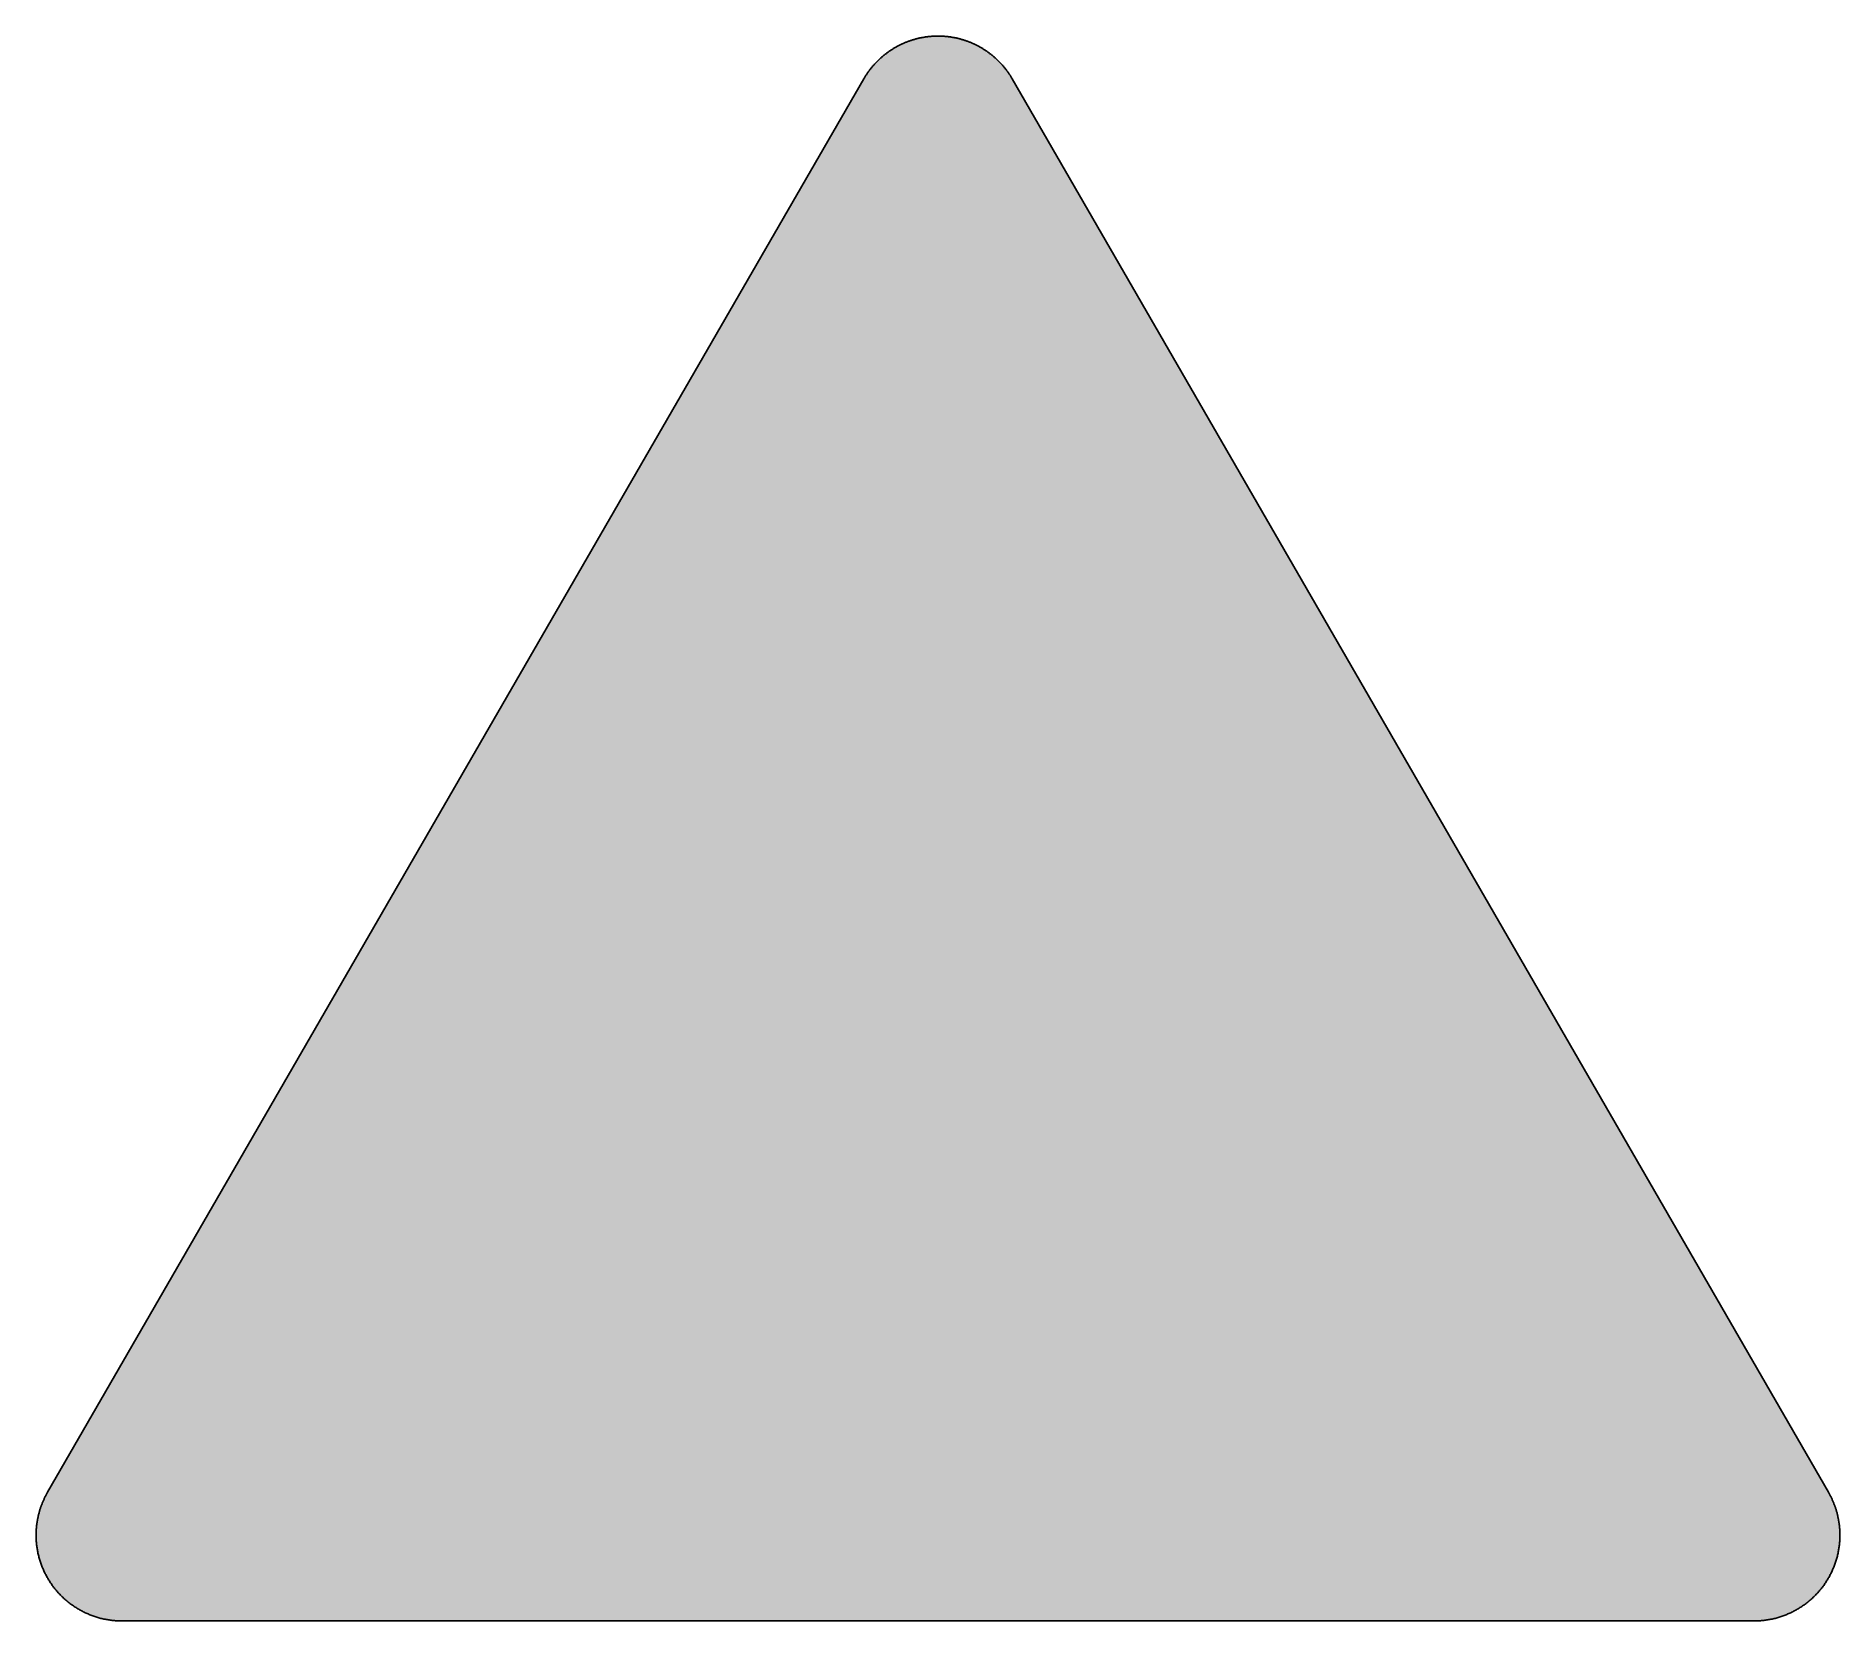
# Model space of a CAD drawing. Header units: millimetres. Extents: x 0 to 297, y 0 to 261.
import ezdxf

# ---------------------------------------------------------------- set-up
doc = ezdxf.new("R2010")
doc.units = ezdxf.units.MM

msp = doc.modelspace()

# ---------------------------------------------------------------- hatches: boundary and pattern name
msp.add_hatch(color=254).paths.add_polyline_path([(14.1633, 0.0526), (13.9878, 0.0533), (13.8125, 0.0559), (13.6373, 0.061), (13.462, 0.0686), (13.2893, 0.0787), (13.114, 0.0914), (12.9413, 0.1041), (12.7686, 0.1194), (12.5959, 0.1397), (12.4231, 0.16), (12.2504, 0.1803), (12.0777, 0.2057), (11.9075, 0.2337), (11.7373, 0.2616), (11.5672, 0.2921), (11.397, 0.3251), (11.2268, 0.3607), (11.0592, 0.3962), (10.8915, 0.4369), (10.7239, 0.4775), (10.5562, 0.5207), (10.3886, 0.5664), (10.2235, 0.6121), (10.0584, 0.6604), (9.8933, 0.7137), (9.7307, 0.7645), (9.5682, 0.8204), (9.4056, 0.8788), (9.2431, 0.9373), (9.083, 0.9982), (8.923, 1.0617), (8.763, 1.1252), (8.6055, 1.1938), (8.4455, 1.2624), (8.2906, 1.331), (8.1331, 1.4046), (7.9781, 1.4783), (7.8232, 1.5545), (7.6708, 1.6332), (7.5184, 1.7145), (7.366, 1.7958), (7.2161, 1.8796), (7.0663, 1.966), (6.919, 2.0549), (6.7716, 2.1438), (6.6243, 2.2352), (6.4795, 2.3266), (6.3348, 2.4232), (6.19, 2.5197), (6.0477, 2.6187), (5.908, 2.7178), (5.7683, 2.8219), (5.6286, 2.9261), (5.4915, 3.0302), (5.3543, 3.1394), (5.2197, 3.2487), (5.0851, 3.3579), (4.953, 3.4722), (4.8209, 3.5865), (4.6914, 3.7033), (4.5644, 3.8202), (4.4348, 3.9395), (4.3104, 4.0615), (4.1859, 4.1859), (4.0615, 4.3104), (3.9395, 4.4374), (3.8202, 4.5644), (3.7033, 4.6914), (3.5865, 4.8235), (3.4722, 4.953), (3.3579, 5.0876), (3.2487, 5.2197), (3.1369, 5.3543), (3.0302, 5.4915), (2.9235, 5.6286), (2.8194, 5.7683), (2.7178, 5.908), (2.6187, 6.0503), (2.5197, 6.19), (2.4232, 6.3348), (2.3266, 6.4795), (2.2352, 6.6243), (2.1438, 6.7716), (2.0523, 6.919), (1.966, 7.0663), (1.8796, 7.2161), (1.7958, 7.366), (1.7145, 7.5184), (1.6332, 7.6708), (1.5545, 7.8232), (1.4783, 7.9781), (1.4046, 8.1331), (1.331, 8.2906), (1.2598, 8.4455), (1.1913, 8.6055), (1.1252, 8.763), (1.0592, 8.923), (0.9982, 9.083), (0.9373, 9.2431), (0.8763, 9.4056), (0.8204, 9.5682), (0.7645, 9.7307), (0.7112, 9.8933), (0.6604, 10.0584), (0.6121, 10.2235), (0.5639, 10.3911), (0.5207, 10.5562), (0.4775, 10.7239), (0.4343, 10.8915), (0.3962, 11.0592), (0.3607, 11.2268), (0.3251, 11.397), (0.2921, 11.5672), (0.2616, 11.7373), (0.2311, 11.9075), (0.2057, 12.0802), (0.1803, 12.2504), (0.1575, 12.4231), (0.1372, 12.5959), (0.1194, 12.7686), (0.1041, 12.9413), (0.0889, 13.114), (0.0787, 13.2893), (0.0686, 13.462), (0.061, 13.6373), (0.0559, 13.8125), (0.0508, 13.9878), (0.0508, 14.163), (0.0508, 14.2773), (0.0533, 14.3942), (0.0559, 14.511), (0.0584, 14.6253), (0.0635, 14.7422), (0.0686, 14.859), (0.0737, 14.9733), (0.0813, 15.0901), (0.0889, 15.2044), (0.0991, 15.3187), (0.1092, 15.4356), (0.1194, 15.5499), (0.1321, 15.6642), (0.1448, 15.7785), (0.1575, 15.8953), (0.1727, 16.0096), (0.188, 16.1239), (0.2032, 16.2382), (0.221, 16.35), (0.2413, 16.4643), (0.2591, 16.5786), (0.2794, 16.6929), (0.2997, 16.8046), (0.3226, 16.9189), (0.3454, 17.0307), (0.3708, 17.145), (0.3937, 17.2568), (0.4191, 17.3685), (0.447, 17.4803), (0.475, 17.592), (0.5029, 17.7038), (0.5334, 17.8156), (0.5613, 17.9273), (0.5944, 18.0365), (0.6248, 18.1483), (0.6579, 18.2575), (0.6934, 18.3693), (0.7264, 18.4785), (0.762, 18.5877), (0.8001, 18.6969), (0.8382, 18.8062), (0.8763, 18.9128), (0.9144, 19.0221), (0.955, 19.1313), (0.9957, 19.238), (1.0389, 19.3446), (1.0795, 19.4539), (1.1252, 19.5605), (1.1684, 19.6647), (1.2141, 19.7714), (1.2598, 19.878), (1.3081, 19.9822), (1.3564, 20.0889), (1.4046, 20.193), (1.4554, 20.2971), (1.5062, 20.4013), (1.557, 20.5054), (1.6104, 20.607), (1.6637, 20.7112), (1.717, 20.8128), (1.7729, 20.9144), (1.8263, 21.016), (1.8847, 21.1176), (1.9406, 21.2192), (136.2523, 253.8501), (136.3091, 253.9492), (136.3675, 254.0483), (136.4285, 254.1473), (136.4894, 254.2464), (136.5504, 254.3454), (136.6139, 254.442), (136.6774, 254.5385), (136.7409, 254.635), (136.8044, 254.7315), (136.8704, 254.8255), (136.9365, 254.922), (137.0025, 255.016), (137.0711, 255.11), (137.1397, 255.2014), (137.2083, 255.2954), (137.2794, 255.3868), (137.3505, 255.4783), (137.4216, 255.5672), (137.4927, 255.6586), (137.5664, 255.7475), (137.6401, 255.8364), (137.7137, 255.9253), (137.7874, 256.0117), (137.8636, 256.098), (137.9398, 256.1844), (138.016, 256.2708), (138.0947, 256.3546), (138.1735, 256.4409), (138.2522, 256.5222), (138.3309, 256.606), (138.4122, 256.6899), (138.4935, 256.7711), (138.5748, 256.8524), (138.6586, 256.9312), (138.7399, 257.0124), (138.8237, 257.0912), (138.9075, 257.1699), (138.9939, 257.2461), (139.0802, 257.3249), (139.1641, 257.4011), (139.253, 257.4747), (139.3393, 257.5509), (139.4282, 257.6246), (139.5171, 257.6982), (139.606, 257.7719), (139.6949, 257.843), (139.7864, 257.9141), (139.8778, 257.9853), (139.9692, 258.0564), (140.0607, 258.125), (140.1547, 258.1935), (140.2486, 258.2596), (140.3426, 258.3282), (140.4366, 258.3942), (140.5331, 258.4602), (140.6296, 258.5237), (140.7262, 258.5872), (140.8227, 258.6507), (140.9192, 258.7142), (141.0183, 258.7752), (141.1173, 258.8362), (141.2164, 258.8946), (141.3154, 258.9555), (141.4145, 259.014), (141.5161, 259.0698), (141.6177, 259.1283), (141.7193, 259.1841), (141.8209, 259.2375), (141.9225, 259.2934), (142.0266, 259.3467), (142.1308, 259.3975), (142.2324, 259.4508), (142.3365, 259.5016), (142.4407, 259.5499), (142.5473, 259.6007), (142.6515, 259.6464), (142.7556, 259.6947), (142.8623, 259.7404), (142.969, 259.7861), (143.0757, 259.8318), (143.1823, 259.875), (143.289, 259.9182), (143.3957, 259.9588), (143.5049, 259.9995), (143.6116, 260.0401), (143.7208, 260.0808), (143.83, 260.1189), (143.9393, 260.1544), (144.0485, 260.1925), (144.1577, 260.2281), (144.2669, 260.2636), (144.3761, 260.2967), (144.4879, 260.3297), (144.5971, 260.3627), (144.7089, 260.3932), (144.8206, 260.4237), (144.9299, 260.4516), (145.0416, 260.4821), (145.1534, 260.5075), (145.2651, 260.5354), (145.3794, 260.5608), (145.4912, 260.5862), (145.603, 260.6091), (145.7173, 260.6319), (145.829, 260.6548), (145.9433, 260.6751), (146.0551, 260.6954), (146.1694, 260.7158), (146.2837, 260.7335), (146.398, 260.7513), (146.5123, 260.7666), (146.6266, 260.7818), (146.7409, 260.797), (146.8552, 260.8123), (146.9695, 260.825), (147.0838, 260.8351), (147.2006, 260.8478), (147.3149, 260.858), (147.4292, 260.8656), (147.5461, 260.8732), (147.6604, 260.8809), (147.7772, 260.8859), (147.8915, 260.8936), (148.0083, 260.8961), (148.1226, 260.9012), (148.2395, 260.9037), (148.3563, 260.9037), (148.4706, 260.9037), (148.5875, 260.9037), (148.7043, 260.9037), (148.8186, 260.9012), (148.9354, 260.8961), (149.0523, 260.8936), (149.1666, 260.8859), (149.2834, 260.8809), (149.3977, 260.8732), (149.512, 260.8656), (149.6289, 260.858), (149.7432, 260.8478), (149.8575, 260.8351), (149.9743, 260.825), (150.0886, 260.8123), (150.2029, 260.797), (150.3172, 260.7818), (150.4315, 260.7666), (150.5458, 260.7513), (150.6601, 260.7335), (150.7744, 260.7158), (150.8862, 260.6954), (151.0005, 260.6751), (151.1148, 260.6548), (151.2265, 260.6319), (151.3408, 260.6091), (151.4526, 260.5862), (151.5643, 260.5608), (151.6761, 260.5354), (151.7879, 260.5075), (151.8996, 260.4821), (152.0114, 260.4516), (152.1231, 260.4237), (152.2349, 260.3932), (152.3467, 260.3627), (152.4559, 260.3297), (152.5676, 260.2967), (152.6769, 260.2636), (152.7861, 260.2281), (152.8953, 260.1925), (153.0045, 260.1544), (153.1137, 260.1189), (153.223, 260.0808), (153.3296, 260.0401), (153.4389, 259.9995), (153.5455, 259.9588), (153.6548, 259.9182), (153.7614, 259.875), (153.8681, 259.8318), (153.9748, 259.7861), (154.0789, 259.7404), (154.1856, 259.6947), (154.2923, 259.6464), (154.3964, 259.6007), (154.5006, 259.5499), (154.6047, 259.5016), (154.7089, 259.4508), (154.813, 259.3975), (154.9171, 259.3467), (155.0187, 259.2934), (155.1203, 259.2375), (155.2245, 259.1841), (155.3261, 259.1283), (155.4251, 259.0698), (155.5267, 259.014), (155.6283, 258.9555), (155.7274, 258.8946), (155.8265, 258.8362), (155.9255, 258.7752), (156.022, 258.7142), (156.1211, 258.6507), (156.2176, 258.5872), (156.3141, 258.5237), (156.4107, 258.4602), (156.5046, 258.3942), (156.6012, 258.3282), (156.6951, 258.2596), (156.7866, 258.1935), (156.8806, 258.125), (156.972, 258.0564), (157.066, 257.9853), (157.1574, 257.9141), (157.2463, 257.843), (157.3378, 257.7719), (157.4267, 257.6982), (157.5156, 257.6246), (157.6019, 257.5509), (157.6908, 257.4747), (157.7772, 257.4011), (157.8635, 257.3249), (157.9499, 257.2461), (158.0337, 257.1699), (158.1201, 257.0912), (158.2039, 257.0124), (158.2852, 256.9312), (158.369, 256.8524), (158.4503, 256.7711), (158.5316, 256.6899), (158.6103, 256.606), (158.6916, 256.5222), (158.7703, 256.4409), (158.8491, 256.3546), (158.9253, 256.2708), (159.004, 256.1844), (159.0802, 256.098), (159.1539, 256.0117), (159.2301, 255.9253), (159.3037, 255.8364), (159.3774, 255.7475), (159.451, 255.6586), (159.5222, 255.5672), (159.5933, 255.4783), (159.6644, 255.3868), (159.7355, 255.2954), (159.8041, 255.2014), (159.8727, 255.11), (159.9387, 255.016), (160.0073, 254.922), (160.0733, 254.8255), (160.1368, 254.7315), (160.2029, 254.635), (160.2664, 254.5385), (160.3299, 254.442), (160.3908, 254.3454), (160.4543, 254.2464), (160.5153, 254.1473), (160.5737, 254.0483), (160.6347, 253.9492), (160.6906, 253.8476), (295.0023, 21.2192), (295.0591, 21.1176), (295.115, 21.016), (295.1709, 20.9144), (295.2267, 20.8128), (295.2801, 20.7112), (295.3334, 20.607), (295.3868, 20.5054), (295.4376, 20.4013), (295.4884, 20.2971), (295.5392, 20.193), (295.5874, 20.0889), (295.6357, 19.9822), (295.6814, 19.878), (295.7297, 19.7714), (295.7754, 19.6647), (295.8186, 19.5605), (295.8617, 19.4539), (295.9049, 19.3446), (295.9481, 19.238), (295.9887, 19.1313), (296.0294, 19.0221), (296.0675, 18.9128), (296.1056, 18.8062), (296.1437, 18.6969), (296.1792, 18.5877), (296.2148, 18.4785), (296.2504, 18.3693), (296.2834, 18.2575), (296.3164, 18.1483), (296.3494, 18.0365), (296.3799, 17.9273), (296.4104, 17.8156), (296.4409, 17.7038), (296.4688, 17.592), (296.4967, 17.4803), (296.5221, 17.3685), (296.5475, 17.2568), (296.5729, 17.145), (296.5958, 17.0307), (296.6212, 16.9189), (296.6415, 16.8046), (296.6644, 16.6929), (296.6822, 16.5786), (296.7025, 16.4643), (296.7203, 16.35), (296.738, 16.2382), (296.7558, 16.1239), (296.7711, 16.0096), (296.7838, 15.8953), (296.799, 15.7785), (296.8117, 15.6642), (296.8244, 15.5499), (296.8346, 15.4356), (296.8447, 15.3187), (296.8523, 15.2044), (296.86, 15.0901), (296.8676, 14.9733), (296.8752, 14.859), (296.8803, 14.7422), (296.8828, 14.6253), (296.8879, 14.511), (296.8904, 14.3942), (296.8904, 14.2773), (296.8904, 14.163), (296.8904, 13.9878), (296.8879, 13.8125), (296.8828, 13.6373), (296.8752, 13.462), (296.865, 13.2893), (296.8523, 13.114), (296.8396, 12.9413), (296.8219, 12.7686), (296.8041, 12.5959), (296.7838, 12.4231), (296.7609, 12.2504), (296.738, 12.0802), (296.7101, 11.9075), (296.6822, 11.7373), (296.6517, 11.5672), (296.6187, 11.397), (296.5831, 11.2268), (296.545, 11.0592), (296.5069, 10.8915), (296.4663, 10.7239), (296.4231, 10.5562), (296.3774, 10.3911), (296.3316, 10.2235), (296.2808, 10.0584), (296.23, 9.8933), (296.1767, 9.7307), (296.1234, 9.5682), (296.0649, 9.4056), (296.0065, 9.2431), (295.9456, 9.083), (295.8821, 8.923), (295.8186, 8.763), (295.75, 8.6055), (295.6814, 8.4455), (295.6103, 8.2906), (295.5392, 8.1331), (295.463, 7.9781), (295.3868, 7.8232), (295.3106, 7.6708), (295.2293, 7.5184), (295.148, 7.366), (295.0642, 7.2161), (294.9778, 7.0663), (294.8889, 6.919), (294.8, 6.7716), (294.7086, 6.6243), (294.6146, 6.4795), (294.5206, 6.3348), (294.4241, 6.19), (294.325, 6.0503), (294.226, 5.908), (294.1218, 5.7683), (294.0177, 5.6286), (293.9136, 5.4915), (293.8043, 5.3543), (293.6951, 5.2197), (293.5859, 5.0876), (293.4716, 4.953), (293.3573, 4.8235), (293.2405, 4.6914), (293.1236, 4.5644), (293.0042, 4.4374), (292.8823, 4.3104), (292.7579, 4.1859), (292.6334, 4.0615), (292.5089, 3.9395), (292.3794, 3.8202), (292.2524, 3.7033), (292.1203, 3.5865), (291.9908, 3.4722), (291.8562, 3.3579), (291.7241, 3.2487), (291.5895, 3.1394), (291.4523, 3.0302), (291.3151, 2.9261), (291.1754, 2.8219), (291.0357, 2.7178), (290.8935, 2.6187), (290.7513, 2.5197), (290.609, 2.4232), (290.4642, 2.3266), (290.3195, 2.2352), (290.1721, 2.1438), (290.0248, 2.0549), (289.8775, 1.966), (289.7276, 1.8796), (289.5778, 1.7958), (289.4254, 1.7145), (289.273, 1.6332), (289.118, 1.5545), (288.9656, 1.4783), (288.8107, 1.4046), (288.6532, 1.331), (288.4957, 1.2624), (288.3383, 1.1938), (288.1808, 1.1252), (288.0208, 1.0617), (287.8607, 0.9982), (287.7007, 0.9373), (287.5382, 0.8788), (287.3756, 0.8204), (287.213, 0.7645), (287.0479, 0.7137), (286.8854, 0.6604), (286.7203, 0.6121), (286.5526, 0.5664), (286.3875, 0.5207), (286.2199, 0.4775), (286.0523, 0.4369), (285.8846, 0.3962), (285.7144, 0.3607), (285.5468, 0.3251), (285.3766, 0.2921), (285.2064, 0.2616), (285.0363, 0.2337), (284.8635, 0.2057), (284.6934, 0.1803), (284.5206, 0.16), (284.3479, 0.1397), (284.1752, 0.1194), (284.0025, 0.1041), (283.8272, 0.0914), (283.6545, 0.0787), (283.4792, 0.0686), (283.3065, 0.061), (283.1313, 0.0559), (282.956, 0.0533), (282.7807, 0.0508)])
h = msp.add_hatch(color=22)
h.paths.add_polyline_path([(14.1633, 5.3442), (13.9344, 5.3467), (13.7084, 5.3543), (13.4849, 5.3696), (13.2613, 5.3873), (13.0378, 5.4127), (12.8194, 5.4458), (12.6009, 5.4813), (12.385, 5.522), (12.1717, 5.5677), (11.9583, 5.621), (11.7475, 5.6769), (11.5392, 5.7404), (11.3335, 5.8064), (11.1303, 5.8776), (10.9296, 5.9538), (10.729, 6.035), (10.5334, 6.1214), (10.3378, 6.2128), (10.1473, 6.3068), (9.9593, 6.4084), (9.7714, 6.5126), (9.5885, 6.6192), (9.4082, 6.7335), (9.2304, 6.8504), (9.0576, 6.9698), (8.8849, 7.0942), (8.7173, 7.2238), (8.5522, 7.3584), (8.3896, 7.493), (8.2321, 7.6352), (8.0772, 7.7775), (7.9273, 7.9273), (7.7775, 8.0772), (7.6352, 8.2321), (7.493, 8.3922), (7.3558, 8.5522), (7.2238, 8.7173), (7.0942, 8.8849), (6.9698, 9.0576), (6.8504, 9.2329), (6.7335, 9.4082), (6.6192, 9.5885), (6.5126, 9.7739), (6.4084, 9.9593), (6.3068, 10.1473), (6.2128, 10.3403), (6.1214, 10.5334), (6.035, 10.729), (5.9538, 10.9296), (5.8776, 11.1303), (5.8064, 11.3335), (5.7404, 11.5392), (5.6769, 11.7475), (5.621, 11.9583), (5.5677, 12.1717), (5.522, 12.385), (5.4813, 12.6009), (5.4432, 12.8194), (5.4127, 13.0404), (5.3873, 13.2613), (5.3696, 13.4849), (5.3543, 13.7084), (5.3467, 13.9344), (5.3416, 14.163), (5.3442, 14.2342), (5.3442, 14.3078), (5.3442, 14.3789), (5.3467, 14.4526), (5.3492, 14.5237), (5.3543, 14.5974), (5.3569, 14.6685), (5.3619, 14.7422), (5.367, 14.8133), (5.3721, 14.8869), (5.3797, 14.9581), (5.3848, 15.0292), (5.3924, 15.1003), (5.4, 15.174), (5.4102, 15.2451), (5.4178, 15.3162), (5.428, 15.3873), (5.4381, 15.4584), (5.4483, 15.5296), (5.461, 15.6007), (5.4737, 15.6718), (5.4864, 15.7429), (5.4991, 15.814), (5.5118, 15.8852), (5.527, 15.9563), (5.5423, 16.0249), (5.5575, 16.096), (5.5728, 16.1671), (5.5905, 16.2357), (5.6083, 16.3068), (5.6261, 16.3754), (5.6439, 16.444), (5.6617, 16.5151), (5.682, 16.5837), (5.7023, 16.6522), (5.7226, 16.7208), (5.7429, 16.7919), (5.7658, 16.8605), (5.7887, 16.9266), (5.8115, 16.9951), (5.8344, 17.0637), (5.8572, 17.1323), (5.8826, 17.2009), (5.908, 17.2669), (5.9334, 17.3355), (5.9588, 17.4015), (5.9868, 17.4676), (6.0147, 17.5362), (6.0427, 17.6022), (6.0706, 17.6682), (6.0985, 17.7343), (6.129, 17.8003), (6.1595, 17.8664), (6.19, 17.9299), (6.2205, 17.9959), (6.2509, 18.0619), (6.284, 18.1254), (6.317, 18.1915), (6.35, 18.255), (6.383, 18.3185), (6.4186, 18.382), (6.4541, 18.4455), (6.4897, 18.509), (6.5253, 18.5725), (140.8356, 251.2042), (140.909, 251.3305), (140.9852, 251.4549), (141.064, 251.5794), (141.1453, 251.7013), (141.2265, 251.8232), (141.3129, 251.9426), (141.3967, 252.0594), (141.4856, 252.1763), (141.5745, 252.2906), (141.666, 252.4023), (141.7599, 252.5141), (141.8539, 252.6233), (141.9504, 252.73), (142.0495, 252.8367), (142.1486, 252.9408), (142.2502, 253.0424), (142.3518, 253.144), (142.4559, 253.2431), (142.5626, 253.3396), (142.6693, 253.4336), (142.7785, 253.5276), (142.8877, 253.619), (142.9995, 253.7104), (143.1112, 253.7968), (143.2255, 253.8832), (143.3424, 253.967), (143.4592, 254.0483), (143.576, 254.1295), (143.6954, 254.2083), (143.8173, 254.2845), (143.9393, 254.3581), (144.0612, 254.4318), (144.1856, 254.5004), (144.3126, 254.569), (144.4371, 254.635), (144.5666, 254.701), (144.6936, 254.762), (144.8232, 254.823), (144.9553, 254.8814), (145.0848, 254.9373), (145.2194, 254.9906), (145.3515, 255.0414), (145.4861, 255.0922), (145.6207, 255.1405), (145.7579, 255.1836), (145.8951, 255.2268), (146.0322, 255.2675), (146.1694, 255.3081), (146.3091, 255.3437), (146.4488, 255.3792), (146.591, 255.4097), (146.7307, 255.4402), (146.873, 255.4681), (147.0152, 255.491), (147.16, 255.5138), (147.3022, 255.5342), (147.447, 255.5519), (147.5918, 255.5697), (147.7391, 255.5824), (147.8839, 255.5926), (148.0312, 255.6027), (148.176, 255.6078), (148.3233, 255.6104), (148.4706, 255.6129), (148.6179, 255.6104), (148.7653, 255.6078), (148.9126, 255.6027), (149.0599, 255.5926), (149.2047, 255.5824), (149.3495, 255.5697), (149.4942, 255.5519), (149.639, 255.5342), (149.7838, 255.5138), (149.926, 255.491), (150.0683, 255.4681), (150.2105, 255.4402), (150.3528, 255.4097), (150.4925, 255.3792), (150.6347, 255.3437), (150.7719, 255.3081), (150.9116, 255.2675), (151.0487, 255.2268), (151.1859, 255.1836), (151.323, 255.1405), (151.4577, 255.0922), (151.5923, 255.0414), (151.7244, 254.9906), (151.8564, 254.9373), (151.9885, 254.8814), (152.1206, 254.823), (152.2501, 254.762), (152.3771, 254.701), (152.5041, 254.635), (152.6311, 254.569), (152.7581, 254.5004), (152.8801, 254.4318), (153.0045, 254.3581), (153.1264, 254.2845), (153.2458, 254.2083), (153.3652, 254.1295), (153.4846, 254.0483), (153.6014, 253.967), (153.7157, 253.8832), (153.83, 253.7968), (153.9443, 253.7104), (154.0561, 253.619), (154.1653, 253.5276), (154.2745, 253.4336), (154.3812, 253.3396), (154.4879, 253.2431), (154.592, 253.144), (154.6936, 253.0424), (154.7952, 252.9408), (154.8943, 252.8367), (154.9933, 252.73), (155.0899, 252.6233), (155.1838, 252.5141), (155.2778, 252.4023), (155.3693, 252.2906), (155.4582, 252.1763), (155.5471, 252.0594), (155.6334, 251.9426), (155.7172, 251.8232), (155.7985, 251.7013), (155.8798, 251.5794), (155.9585, 251.4549), (156.0347, 251.3305), (156.1109, 251.2035), (290.4201, 18.5734), (290.4541, 18.509), (290.4896, 18.4455), (290.5252, 18.382), (290.5608, 18.3185), (290.5938, 18.255), (290.6268, 18.1915), (290.6598, 18.1254), (290.6903, 18.0619), (290.7233, 17.9959), (290.7538, 17.9299), (290.7843, 17.8664), (290.8148, 17.8003), (290.8452, 17.7343), (290.8732, 17.6682), (290.9011, 17.6022), (290.9291, 17.5362), (290.957, 17.4676), (290.9824, 17.4015), (291.0103, 17.3355), (291.0357, 17.2669), (291.0611, 17.2009), (291.084, 17.1323), (291.1094, 17.0637), (291.1323, 16.9951), (291.1551, 16.9266), (291.178, 16.8605), (291.1983, 16.7919), (291.2212, 16.7208), (291.2415, 16.6522), (291.2618, 16.5837), (291.2796, 16.5151), (291.2999, 16.444), (291.3177, 16.3754), (291.3355, 16.3068), (291.3532, 16.2357), (291.3685, 16.1671), (291.3863, 16.096), (291.4015, 16.0249), (291.4167, 15.9563), (291.4294, 15.8852), (291.4447, 15.814), (291.4574, 15.7429), (291.4701, 15.6718), (291.4828, 15.6007), (291.4929, 15.5296), (291.5031, 15.4584), (291.5133, 15.3873), (291.5234, 15.3162), (291.5336, 15.2451), (291.5412, 15.174), (291.5488, 15.1003), (291.5564, 15.0292), (291.5641, 14.9581), (291.5691, 14.8869), (291.5768, 14.8133), (291.5818, 14.7422), (291.5844, 14.6685), (291.5895, 14.5974), (291.592, 14.5237), (291.5945, 14.4526), (291.5971, 14.3789), (291.5996, 14.3078), (291.5996, 14.2342), (291.5996, 14.163), (291.5971, 13.9344), (291.5895, 13.7084), (291.5742, 13.4849), (291.5539, 13.2613), (291.5285, 13.0404), (291.498, 12.8194), (291.4625, 12.6009), (291.4218, 12.385), (291.3736, 12.1717), (291.3228, 11.9583), (291.2643, 11.7475), (291.2034, 11.5392), (291.1373, 11.3335), (291.0637, 11.1303), (290.9875, 10.9296), (290.9062, 10.729), (290.8198, 10.5334), (290.7309, 10.3403), (290.6344, 10.1473), (290.5354, 9.9593), (290.4312, 9.7739), (290.322, 9.5885), (290.2102, 9.4082), (290.0934, 9.2329), (289.974, 9.0576), (289.847, 8.8849), (289.72, 8.7173), (289.5854, 8.5522), (289.4482, 8.3922), (289.3085, 8.2321), (289.1638, 8.0772), (289.0164, 7.9273), (288.8666, 7.7775), (288.7116, 7.6352), (288.5516, 7.493), (288.3916, 7.3584), (288.2265, 7.2238), (288.0563, 7.0942), (287.8861, 6.9698), (287.7109, 6.8504), (287.5331, 6.7335), (287.3527, 6.6192), (287.1699, 6.5126), (286.9844, 6.4084), (286.7965, 6.3068), (286.6034, 6.2128), (286.4104, 6.1214), (286.2148, 6.035), (286.0142, 5.9538), (285.8135, 5.8776), (285.6103, 5.8064), (285.4046, 5.7404), (285.1963, 5.6769), (284.9855, 5.621), (284.7721, 5.5677), (284.5587, 5.522), (284.3428, 5.4813), (284.1244, 5.4458), (283.9034, 5.4127), (283.6824, 5.3873), (283.4589, 5.3696), (283.2354, 5.3543), (283.0093, 5.3467), (282.7807, 5.3442)])
h.paths.add_polyline_path([(44.716, 31.8026), (148.4725, 211.5167), (252.2305, 31.8026)], flags=16)
h = msp.add_hatch(color=59)
h.paths.add_polyline_path([(146.7086, 92.1745), (171.6952, 46.156), (171.7827, 45.9969), (171.8716, 45.8394), (171.9656, 45.6844), (172.0621, 45.5295), (172.1587, 45.3796), (172.2577, 45.2298), (172.3619, 45.0825), (172.466, 44.9377), (172.5727, 44.7954), (172.6819, 44.6532), (172.7937, 44.5135), (172.908, 44.3763), (173.0223, 44.2417), (173.1416, 44.1096), (173.261, 43.9801), (173.3829, 43.8506), (173.5074, 43.7261), (173.6319, 43.6016), (173.7614, 43.4797), (173.8909, 43.3603), (174.023, 43.2435), (174.1551, 43.1267), (174.2897, 43.0149), (174.4269, 42.9057), (174.5666, 42.7965), (174.7063, 42.6923), (174.8485, 42.5882), (174.9933, 42.4866), (175.1381, 42.3901), (175.2854, 42.2935), (175.4353, 42.1996), (175.5851, 42.1081), (175.735, 42.0192), (175.8874, 41.9354), (176.0423, 41.8516), (176.1998, 41.7703), (176.3573, 41.6916), (176.5148, 41.6154), (176.6748, 41.5417), (176.8348, 41.4731), (176.9974, 41.4045), (177.1599, 41.3385), (177.325, 41.2775), (177.4927, 41.2166), (177.6578, 41.1607), (177.8254, 41.1048), (177.9956, 41.054), (178.1658, 41.0058), (178.3359, 40.96), (178.5087, 40.9169), (178.6814, 40.8762), (178.8541, 40.8381), (179.0294, 40.8051), (179.2046, 40.7721), (179.3799, 40.7441), (179.5577, 40.7187), (179.7355, 40.6959), (179.9133, 40.6756), (180.0911, 40.6603), (180.2714, 40.6451), (180.4518, 40.6349), (180.6321, 40.6273), (180.8124, 40.6222), (180.9953, 40.6197), (181.0766, 40.6222), (181.1604, 40.6222), (181.2417, 40.6248), (181.3255, 40.6248), (181.4068, 40.6298), (181.4906, 40.6324), (181.5719, 40.6375), (181.6532, 40.6425), (181.737, 40.6476), (181.8183, 40.6527), (181.8996, 40.6603), (181.9834, 40.6679), (182.0647, 40.6756), (182.1459, 40.6832), (182.2272, 40.6933), (182.311, 40.7035), (182.3923, 40.7137), (182.4736, 40.7238), (182.5549, 40.7365), (182.6362, 40.7492), (182.7174, 40.7619), (182.7962, 40.7746), (182.8775, 40.7899), (182.9587, 40.8051), (183.04, 40.8203), (183.1188, 40.8356), (183.2, 40.8534), (183.2813, 40.8711), (183.3601, 40.8889), (183.4413, 40.9067), (183.5201, 40.927), (183.5988, 40.9473), (183.6801, 40.9677), (183.7588, 40.988), (183.8376, 41.0108), (183.9163, 41.0312), (183.9951, 41.054), (184.0738, 41.0794), (184.1525, 41.1023), (184.2313, 41.1277), (184.3075, 41.1531), (184.3862, 41.1785), (184.465, 41.2064), (184.5412, 41.2318), (184.6199, 41.2598), (184.6961, 41.2902), (184.7723, 41.3182), (184.8485, 41.3487), (184.9272, 41.3791), (185.0034, 41.4096), (185.0796, 41.4401), (185.1533, 41.4731), (185.2295, 41.5061), (185.3057, 41.5392), (185.3794, 41.5722), (185.4556, 41.6077), (185.5292, 41.6408), (185.6029, 41.6763), (185.6791, 41.7144), (185.7527, 41.75), (185.8264, 41.7881), (185.9001, 41.8262), (185.9712, 41.8643), (186.0448, 41.9024), (157.9344, 93.6805), (157.9143, 93.7158), (157.894, 93.7514), (157.8762, 93.7895), (157.8559, 93.8251), (157.8381, 93.8632), (157.8204, 93.8987), (157.8026, 93.9368), (157.7848, 93.9749), (157.767, 94.013), (157.7492, 94.0486), (157.734, 94.0867), (157.7162, 94.1248), (157.701, 94.1629), (157.6857, 94.201), (157.6705, 94.2391), (157.6553, 94.2772), (157.64, 94.3153), (157.6248, 94.3534), (157.6121, 94.3915), (157.5968, 94.4321), (157.5841, 94.4702), (157.5714, 94.5083), (157.5562, 94.549), (157.5435, 94.5871), (157.5308, 94.6252), (157.5206, 94.6658), (157.5079, 94.7039), (157.4978, 94.7445), (157.4851, 94.7826), (157.4749, 94.8233), (157.4648, 94.8614), (157.4546, 94.902), (157.4444, 94.9427), (157.4343, 94.9833), (157.4241, 95.0214), (157.4165, 95.062), (157.4063, 95.1027), (157.3987, 95.1433), (157.3911, 95.1814), (157.3835, 95.2221), (157.3759, 95.2627), (157.3682, 95.3033), (157.3606, 95.344), (157.3555, 95.3846), (157.3479, 95.4253), (157.3428, 95.4659), (157.3378, 95.5065), (157.3327, 95.5472), (157.3276, 95.5878), (157.3225, 95.6285), (157.3174, 95.6691), (157.3149, 95.7097), (157.3098, 95.7529), (157.3073, 95.7936), (157.3047, 95.8342), (157.3022, 95.8748), (157.2997, 95.9155), (157.2971, 95.9587), (157.2946, 95.9993), (157.292, 96.0399), (157.292, 96.0806), (157.292, 96.1212), (157.292, 96.1644), (157.2895, 96.205), (157.292, 97.5074), (136.1253, 97.5074), (136.1253, 96.2064), (136.1237, 96.1644), (136.1237, 96.1212), (136.1237, 96.0806), (136.1211, 96.0399), (136.1211, 95.9993), (136.1186, 95.9587), (136.1161, 95.9155), (136.1135, 95.8748), (136.111, 95.8342), (136.1084, 95.7936), (136.1034, 95.7529), (136.1008, 95.7097), (136.0957, 95.6691), (136.0932, 95.6285), (136.0881, 95.5878), (136.083, 95.5472), (136.078, 95.5065), (136.0729, 95.4659), (136.0653, 95.4253), (136.0602, 95.3846), (136.0526, 95.344), (136.0475, 95.3033), (136.0399, 95.2627), (136.0322, 95.2221), (136.0246, 95.1814), (136.017, 95.1433), (136.0068, 95.1027), (135.9992, 95.062), (135.9891, 95.0214), (135.9814, 94.9833), (135.9713, 94.9427), (135.9611, 94.902), (135.951, 94.8614), (135.9408, 94.8233), (135.9306, 94.7826), (135.9179, 94.7445), (135.9078, 94.7039), (135.8951, 94.6658), (135.8824, 94.6252), (135.8697, 94.5871), (135.857, 94.549), (135.8443, 94.5083), (135.8316, 94.4702), (135.8189, 94.4321), (135.8036, 94.3915), (135.7909, 94.3534), (135.7757, 94.3153), (135.7605, 94.2772), (135.7452, 94.2391), (135.73, 94.201), (135.7147, 94.1629), (135.6995, 94.1248), (135.6817, 94.0867), (135.6665, 94.0486), (135.6487, 94.013), (135.6309, 93.9749), (135.6131, 93.9368), (135.5954, 93.8987), (135.5776, 93.8632), (135.5598, 93.8251), (135.542, 93.7895), (135.5217, 93.7514), (135.5039, 93.7158), (135.4836, 93.6803), (114.4683, 54.9727), (114.427, 54.8996), (114.3889, 54.8259), (114.3508, 54.7522), (114.3127, 54.6786), (114.2771, 54.6049), (114.2416, 54.5313), (114.206, 54.4576), (114.1705, 54.3814), (114.1349, 54.3077), (114.1019, 54.2315), (114.0689, 54.1553), (114.0358, 54.0817), (114.0028, 54.0055), (113.9723, 53.9293), (113.9419, 53.8531), (113.9114, 53.7769), (113.8809, 53.7007), (113.853, 53.6219), (113.825, 53.5457), (113.7971, 53.4695), (113.7691, 53.3908), (113.7412, 53.3146), (113.7158, 53.2359), (113.6904, 53.1571), (113.665, 53.0784), (113.6421, 53.0022), (113.6193, 52.9234), (113.5964, 52.8447), (113.5736, 52.766), (113.5507, 52.6847), (113.5304, 52.6059), (113.5101, 52.5272), (113.4897, 52.4485), (113.4694, 52.3672), (113.4516, 52.2884), (113.4339, 52.2072), (113.4161, 52.1284), (113.4008, 52.0471), (113.3831, 51.9659), (113.3678, 51.8871), (113.3526, 51.8058), (113.3399, 51.7246), (113.3246, 51.6433), (113.3119, 51.562), (113.2992, 51.4807), (113.2865, 51.3994), (113.2764, 51.3182), (113.2662, 51.2369), (113.2561, 51.1556), (113.2459, 51.0743), (113.2383, 50.993), (113.2307, 50.9118), (113.223, 50.8279), (113.2154, 50.7467), (113.2103, 50.6654), (113.2053, 50.5816), (113.2002, 50.5003), (113.1951, 50.4165), (113.1926, 50.3352), (113.19, 50.2539), (113.1875, 50.1701), (113.1849, 50.0888), (113.1849, 50.005), (113.1849, 49.9237), (113.1849, 49.7408), (113.19, 49.5605), (113.1976, 49.3801), (113.2078, 49.1998), (113.223, 49.0195), (113.2383, 48.8417), (113.2586, 48.6613), (113.2815, 48.4835), (113.3069, 48.3083), (113.3373, 48.1305), (113.3678, 47.9552), (113.4034, 47.7825), (113.4389, 47.6072), (113.4796, 47.4345), (113.5228, 47.2643), (113.5685, 47.0916), (113.6167, 46.9214), (113.6701, 46.7538), (113.7234, 46.5861), (113.7793, 46.4185), (113.8403, 46.2534), (113.9038, 46.0883), (113.9673, 45.9257), (114.0358, 45.7632), (114.107, 45.6006), (114.1781, 45.4406), (114.2543, 45.2831), (114.333, 45.1256), (114.4143, 44.9707), (114.4981, 44.8158), (114.5845, 44.6634), (114.6708, 44.511), (114.7623, 44.3611), (114.8563, 44.2112), (114.9528, 44.0665), (115.0493, 43.9191), (115.1509, 43.7769), (115.255, 43.6347), (115.3592, 43.4924), (115.4684, 43.3553), (115.5776, 43.2181), (115.6894, 43.0835), (115.8062, 42.9489), (115.9231, 42.8168), (116.0424, 42.6872), (116.1644, 42.5602), (116.2888, 42.4332), (116.4133, 42.3088), (116.5428, 42.1869), (116.6724, 42.0675), (116.8044, 41.9506), (116.9391, 41.8338), (117.0762, 41.7195), (117.2159, 41.6103), (117.3582, 41.5011), (117.5004, 41.3918), (117.6452, 41.2877), (117.7925, 41.1861), (117.9424, 41.0845), (118.0922, 40.988), (118.2446, 40.8915), (118.3996, 40.8), (118.557, 40.7086), (118.7171, 40.6197)])
h.paths.add_polyline_path([(136.1253, 130.8502), (136.1253, 100.1533), (157.292, 100.1533), (157.292, 125.5395), (171.0394, 104.37), (171.1198, 104.2467), (171.2011, 104.1248), (171.2849, 104.0054), (171.3713, 103.8885), (171.4602, 103.7717), (171.5491, 103.6574), (171.6405, 103.5431), (171.7345, 103.4339), (171.8285, 103.3221), (171.9224, 103.2154), (172.0215, 103.1088), (172.1206, 103.0021), (172.2196, 102.9005), (172.3238, 102.7989), (172.4254, 102.6998), (172.532, 102.6008), (172.6362, 102.5042), (172.7454, 102.4103), (172.8546, 102.3163), (172.9638, 102.2248), (173.0756, 102.1359), (173.1899, 102.0496), (173.3042, 101.9632), (173.4185, 101.8794), (173.5353, 101.7981), (173.6547, 101.7168), (173.7716, 101.6381), (173.8935, 101.5619), (174.0154, 101.4882), (174.1373, 101.4146), (174.2618, 101.3435), (174.3862, 101.2749), (174.5107, 101.2063), (174.6377, 101.1428), (174.7647, 101.0793), (174.8942, 101.0183), (175.0238, 100.9574), (175.1559, 100.9015), (175.2879, 100.8456), (175.42, 100.7923), (175.5521, 100.7415), (175.6867, 100.6932), (175.8213, 100.645), (175.9585, 100.5992), (176.0931, 100.5586), (176.2303, 100.5154), (176.37, 100.4773), (176.5071, 100.4418), (176.6468, 100.4062), (176.7865, 100.3732), (176.9288, 100.3427), (177.0685, 100.3148), (177.2107, 100.2894), (177.353, 100.2665), (177.4977, 100.2436), (177.64, 100.2259), (177.7848, 100.2081), (177.9295, 100.1928), (178.0743, 100.1801), (178.2191, 100.17), (178.3664, 100.1624), (178.5112, 100.1573), (178.6585, 100.1522), (178.8058, 100.1522), (178.8897, 100.1522), (178.9735, 100.1547), (179.0573, 100.1547), (179.1411, 100.1573), (179.2224, 100.1624), (179.3062, 100.1649), (179.39, 100.17), (179.4739, 100.1751), (179.5577, 100.1827), (179.6415, 100.1903), (179.7228, 100.1979), (179.8066, 100.2055), (179.8879, 100.2157), (179.9717, 100.2259), (180.0555, 100.236), (180.1368, 100.2487), (180.2181, 100.2614), (180.3019, 100.2741), (180.3832, 100.2868), (180.4645, 100.3021), (180.5457, 100.3173), (180.6296, 100.3325), (180.7108, 100.3503), (180.7921, 100.3681), (180.8734, 100.3859), (180.9521, 100.4037), (181.0334, 100.424), (181.1147, 100.4443), (181.196, 100.4672), (181.2747, 100.4875), (181.356, 100.5103), (181.4347, 100.5332), (181.5135, 100.5586), (181.5922, 100.5815), (181.6735, 100.6069), (181.7522, 100.6348), (181.831, 100.6602), (181.9072, 100.6881), (181.9859, 100.7161), (182.0647, 100.744), (182.1409, 100.7745), (182.2196, 100.805), (182.2958, 100.8355), (182.3745, 100.8685), (182.4507, 100.9015), (182.5269, 100.9345), (182.6031, 100.9675), (182.6793, 101.0006), (182.753, 101.0361), (182.8292, 101.0717), (182.9029, 101.1098), (182.9791, 101.1479), (183.0527, 101.1834), (183.1264, 101.2241), (183.2, 101.2622), (183.2737, 101.3028), (183.3474, 101.3435), (183.4185, 101.3841), (183.4921, 101.4273), (183.5633, 101.4705), (183.6344, 101.5136), (183.7055, 101.5568), (183.7766, 101.6025), (183.8477, 101.6483), (157.8031, 141.7549), (157.6857, 141.9276), (157.5689, 142.1003), (157.447, 142.273), (157.3251, 142.4407), (157.1981, 142.6058), (157.0711, 142.7709), (156.9415, 142.9309), (156.8094, 143.0909), (156.6748, 143.2484), (156.5377, 143.4033), (156.398, 143.5557), (156.2557, 143.7056), (156.1135, 143.8529), (155.9662, 143.9977), (155.8188, 144.1399), (155.669, 144.2796), (155.5166, 144.4168), (155.3642, 144.5514), (155.2067, 144.686), (155.0492, 144.8156), (154.8917, 144.9426), (154.7292, 145.067), (154.5666, 145.1915), (154.4015, 145.3109), (154.2339, 145.4277), (154.0662, 145.542), (153.8961, 145.6538), (153.7233, 145.763), (153.5506, 145.8697), (153.3754, 145.9738), (153.1976, 146.0754), (153.0198, 146.1745), (152.8394, 146.271), (152.6591, 146.3624), (152.4762, 146.4539), (152.2933, 146.5402), (152.1079, 146.624), (151.9199, 146.7079), (151.732, 146.7866), (151.544, 146.8628), (151.3535, 146.9339), (151.1605, 147.005), (150.9674, 147.0711), (150.7744, 147.1371), (150.5788, 147.1981), (150.3832, 147.2565), (150.1851, 147.3124), (149.987, 147.3632), (149.7889, 147.414), (149.5882, 147.4597), (149.3876, 147.5029), (149.1869, 147.5435), (148.9837, 147.5791), (148.7805, 147.6146), (148.5748, 147.6451), (148.369, 147.6731), (148.1633, 147.6959), (147.9575, 147.7188), (147.7518, 147.7366), (147.5435, 147.7518), (147.3352, 147.762), (147.127, 147.7696), (146.9161, 147.7747), (146.7079, 147.7772), (146.5605, 147.7772), (146.4158, 147.7747), (146.271, 147.7696), (146.1262, 147.7645), (145.9814, 147.7569), (145.8366, 147.7493), (145.6919, 147.7391), (145.5471, 147.7264), (145.4023, 147.7137), (145.2601, 147.6985), (145.1153, 147.6807), (144.973, 147.6629), (144.8283, 147.6426), (144.686, 147.6223), (144.5438, 147.5994), (144.4015, 147.574), (144.2593, 147.5486), (144.1196, 147.5207), (143.9774, 147.4927), (143.8377, 147.4622), (143.6954, 147.4292), (143.5557, 147.3962), (143.416, 147.3606), (143.2789, 147.3251), (143.1392, 147.287), (143.002, 147.2463), (142.8648, 147.2057), (142.7277, 147.1651), (142.5905, 147.1193), (142.4534, 147.0736), (142.3187, 147.0279), (142.1816, 146.9796), (142.047, 146.9288), (141.9149, 146.878), (141.7803, 146.8247), (141.6482, 146.7714), (141.5161, 146.7155), (141.384, 146.6571), (141.2519, 146.5986), (141.1224, 146.5402), (140.9903, 146.4793), (140.8608, 146.4158), (140.7338, 146.3523), (140.6042, 146.2862), (140.4772, 146.2176), (140.3502, 146.1491), (140.2258, 146.0805), (140.1013, 146.0094), (139.9769, 145.9357), (139.8524, 145.862), (139.7279, 145.7858), (139.606, 145.7096), (139.4841, 145.6309), (139.3647, 145.5522), (139.2453, 145.4709), (139.126, 145.3896), (139.0066, 145.3058), (138.8897, 145.2194), (138.7729, 145.1331), (138.6586, 145.0467), (138.5418, 144.9578), (138.43, 144.8664), (138.3157, 144.7749), (138.2039, 144.6809), (120.4405, 129.7767), (120.3554, 129.7051), (120.2741, 129.6314), (120.1903, 129.5578), (120.1115, 129.4841), (120.0328, 129.4105), (119.954, 129.3343), (119.8778, 129.2555), (119.8016, 129.1768), (119.7254, 129.098), (119.6543, 129.0193), (119.5807, 128.938), (119.5095, 128.8567), (119.441, 128.7729), (119.3724, 128.6891), (119.3038, 128.6053), (119.2378, 128.5189), (119.1717, 128.4326), (119.1082, 128.3462), (119.0473, 128.2573), (118.9838, 128.1709), (118.9253, 128.0795), (118.8669, 127.9906), (118.8085, 127.8992), (118.7526, 127.8077), (118.6967, 127.7163), (118.6434, 127.6223), (118.5901, 127.5283), (118.5393, 127.4343), (118.4885, 127.3378), (118.4402, 127.2438), (118.3919, 127.1473), (118.3462, 127.0508), (118.303, 126.9517), (118.2599, 126.8527), (118.2167, 126.7562), (118.176, 126.6546), (118.1354, 126.5555), (118.0973, 126.4539), (118.0617, 126.3548), (118.0262, 126.2532), (117.9932, 126.1516), (117.9601, 126.0475), (117.9297, 125.9459), (117.8992, 125.8418), (117.8712, 125.7376), (117.8433, 125.6335), (117.8179, 125.5293), (117.7925, 125.4227), (117.7696, 125.3185), (117.7493, 125.2118), (117.729, 125.1052), (117.7112, 124.9985), (117.6934, 124.8918), (117.6782, 124.7851), (117.663, 124.6759), (117.6503, 124.5692), (117.6401, 124.46), (117.6299, 124.3508), (117.6223, 124.2441), (117.6147, 124.1349), (117.6096, 124.0257), (117.6071, 123.9164), (117.6045, 123.8047), (117.602, 123.6955), (117.6045, 110.7366), (117.6071, 110.4951), (117.6147, 110.2589), (117.6299, 110.0226), (117.6503, 109.789), (117.6782, 109.5553), (117.7087, 109.3241), (117.7468, 109.0955), (117.7925, 108.8695), (117.8408, 108.6434), (117.8941, 108.4224), (117.9551, 108.2015), (118.0186, 107.983), (118.0897, 107.7646), (118.1659, 107.5512), (118.2446, 107.3404), (118.331, 107.1321), (118.4224, 106.9238), (118.5164, 106.7206), (118.6155, 106.52), (118.7221, 106.3219), (118.8314, 106.1263), (118.9431, 105.9332), (119.0625, 105.7453), (119.1844, 105.5573), (119.3114, 105.3744), (119.4435, 105.1941), (119.5781, 105.0188), (119.7178, 104.8461), (119.8626, 104.6759), (120.0099, 104.5083), (120.1598, 104.3457), (120.3147, 104.1883), (120.4747, 104.0333), (120.6373, 103.8809), (120.8024, 103.7336), (120.9726, 103.5888), (121.1478, 103.4491), (121.3231, 103.3145), (121.5034, 103.1824), (121.6863, 103.0554), (121.8717, 102.9335), (122.0622, 102.8167), (122.2553, 102.7024), (122.4509, 102.5931), (122.649, 102.489), (122.8496, 102.3874), (123.0528, 102.2934), (123.2586, 102.202), (123.4694, 102.1182), (123.6802, 102.0369), (123.8936, 101.9607), (124.1095, 101.8921), (124.3279, 101.8261), (124.5489, 101.7676), (124.7724, 101.7118), (124.9985, 101.6635), (125.2245, 101.6203), (125.4531, 101.5822), (125.6843, 101.5492), (125.918, 101.5238), (126.1516, 101.5009), (126.3879, 101.4857), (126.6241, 101.4781), (126.8628, 101.4755), (126.8649, 123.0796)], flags=16)
edge = h.paths.add_edge_path(flags=16)
edge.add_line((162.5836, 162.3303), (162.5778, 162.6032))
edge.add_line((162.5778, 162.6032), (162.5676, 162.875))
edge.add_line((162.5676, 162.875), (162.5524, 163.1442))
edge.add_line((162.5524, 163.1442), (162.527, 163.4109))
edge.add_line((162.527, 163.4109), (162.4965, 163.6776))
edge.add_line((162.4965, 163.6776), (162.4609, 163.9418))
edge.add_line((162.4609, 163.9418), (162.4178, 164.2034))
edge.add_line((162.4178, 164.2034), (162.367, 164.4625))
edge.add_line((162.367, 164.4625), (162.3111, 164.719))
edge.add_line((162.3111, 164.719), (162.2501, 164.973))
edge.add_line((162.2501, 164.973), (162.1815, 165.227))
edge.add_line((162.1815, 165.227), (162.1079, 165.4759))
edge.add_line((162.1079, 165.4759), (162.0266, 165.7248))
edge.add_line((162.0266, 165.7248), (161.9402, 165.9687))
edge.add_line((161.9402, 165.9687), (161.8488, 166.21))
edge.add_line((161.8488, 166.21), (161.7497, 166.4487))
edge.add_line((161.7497, 166.4487), (161.6481, 166.685))
edge.add_line((161.6481, 166.685), (161.5389, 166.9186))
edge.add_line((161.5389, 166.9186), (161.4246, 167.1472))
edge.add_line((161.4246, 167.1472), (161.3052, 167.3733))
edge.add_line((161.3052, 167.3733), (161.1808, 167.5968))
edge.add_line((161.1808, 167.5968), (161.0512, 167.8178))
edge.add_line((161.0512, 167.8178), (160.9141, 168.0337))
edge.add_line((160.9141, 168.0337), (160.7744, 168.2471))
edge.add_line((160.7744, 168.2471), (160.6296, 168.4553))
edge.add_line((160.6296, 168.4553), (160.4797, 168.6611))
edge.add_line((160.4797, 168.6611), (160.3248, 168.8643))
edge.add_line((160.3248, 168.8643), (160.1648, 169.0624))
edge.add_line((160.1648, 169.0624), (160.0022, 169.2554))
edge.add_line((160.0022, 169.2554), (159.8346, 169.4459))
edge.add_line((159.8346, 169.4459), (159.6593, 169.6314))
edge.add_line((159.6593, 169.6314), (159.4841, 169.8117))
edge.add_line((159.4841, 169.8117), (159.3012, 169.9895))
edge.add_line((159.3012, 169.9895), (159.1158, 170.1622))
edge.add_line((159.1158, 170.1622), (158.9253, 170.3324))
edge.add_line((158.9253, 170.3324), (158.7322, 170.495))
edge.add_line((158.7322, 170.495), (158.5341, 170.655))
edge.add_line((158.5341, 170.655), (158.3309, 170.8099))
edge.add_line((158.3309, 170.8099), (158.1252, 170.9598))
edge.add_line((158.1252, 170.9598), (157.9169, 171.1046))
edge.add_line((157.9169, 171.1046), (157.7035, 171.2443))
edge.add_line((157.7035, 171.2443), (157.4876, 171.3814))
edge.add_line((157.4876, 171.3814), (157.2666, 171.511))
edge.add_line((157.2666, 171.511), (157.0431, 171.6354))
edge.add_line((157.0431, 171.6354), (156.8171, 171.7548))
edge.add_line((156.8171, 171.7548), (156.5885, 171.8691))
edge.add_line((156.5885, 171.8691), (156.3548, 171.9783))
edge.add_line((156.3548, 171.9783), (156.1186, 172.0799))
edge.add_line((156.1186, 172.0799), (155.8798, 172.179))
edge.add_line((155.8798, 172.179), (155.6385, 172.2704))
edge.add_line((155.6385, 172.2704), (155.3947, 172.3568))
edge.add_line((155.3947, 172.3568), (155.1457, 172.4355))
edge.add_line((155.1457, 172.4355), (154.8968, 172.5117))
edge.add_line((154.8968, 172.5117), (154.6454, 172.5803))
edge.add_line((154.6454, 172.5803), (154.3888, 172.6413))
edge.add_line((154.3888, 172.6413), (154.1323, 172.6971))
edge.add_line((154.1323, 172.6971), (153.8732, 172.7479))
edge.add_line((153.8732, 172.7479), (153.6116, 172.7911))
edge.add_line((153.6116, 172.7911), (153.3474, 172.8267))
edge.add_line((153.3474, 172.8267), (153.0807, 172.8572))
edge.add_line((153.0807, 172.8572), (152.814, 172.8826))
edge.add_line((152.814, 172.8826), (152.5448, 172.8978))
edge.add_line((152.5448, 172.8978), (152.273, 172.908))
edge.add_line((152.273, 172.908), (151.9987, 172.913))
edge.add_line((151.9987, 172.913), (151.7269, 172.908))
edge.add_line((151.7269, 172.908), (151.4551, 172.8978))
edge.add_line((151.4551, 172.8978), (151.1859, 172.8826))
edge.add_line((151.1859, 172.8826), (150.9166, 172.8572))
edge.add_line((150.9166, 172.8572), (150.6525, 172.8267))
edge.add_line((150.6525, 172.8267), (150.3883, 172.7911))
edge.add_line((150.3883, 172.7911), (150.1267, 172.7479))
edge.add_line((150.1267, 172.7479), (149.8676, 172.6971))
edge.add_line((149.8676, 172.6971), (149.6085, 172.6413))
edge.add_line((149.6085, 172.6413), (149.3545, 172.5803))
edge.add_line((149.3545, 172.5803), (149.1031, 172.5117))
edge.add_line((149.1031, 172.5117), (148.8516, 172.4355))
edge.add_line((148.8516, 172.4355), (148.6052, 172.3568))
edge.add_line((148.6052, 172.3568), (148.3614, 172.2704))
edge.add_line((148.3614, 172.2704), (148.1176, 172.179))
edge.add_line((148.1176, 172.179), (147.8788, 172.0799))
edge.add_line((147.8788, 172.0799), (147.6451, 171.9783))
edge.add_line((147.6451, 171.9783), (147.4114, 171.8691))
edge.add_line((147.4114, 171.8691), (147.1803, 171.7548))
edge.add_line((147.1803, 171.7548), (146.9542, 171.6354))
edge.add_line((146.9542, 171.6354), (146.7307, 171.511))
edge.add_line((146.7307, 171.511), (146.5123, 171.3814))
edge.add_line((146.5123, 171.3814), (146.2964, 171.2443))
edge.add_line((146.2964, 171.2443), (146.083, 171.1046))
edge.add_line((146.083, 171.1046), (145.8722, 170.9598))
edge.add_line((145.8722, 170.9598), (145.6665, 170.8099))
edge.add_line((145.6665, 170.8099), (145.4658, 170.655))
edge.add_line((145.4658, 170.655), (145.2677, 170.495))
edge.add_line((145.2677, 170.495), (145.0746, 170.3324))
edge.add_line((145.0746, 170.3324), (144.8841, 170.1622))
edge.add_line((144.8841, 170.1622), (144.6987, 169.9895))
edge.add_line((144.6987, 169.9895), (144.5158, 169.8117))
edge.add_line((144.5158, 169.8117), (144.338, 169.6314))
edge.add_line((144.338, 169.6314), (144.1653, 169.4459))
edge.add_line((144.1653, 169.4459), (143.9977, 169.2554))
edge.add_line((143.9977, 169.2554), (143.8326, 169.0624))
edge.add_line((143.8326, 169.0624), (143.6726, 168.8643))
edge.add_line((143.6726, 168.8643), (143.5176, 168.6611))
edge.add_line((143.5176, 168.6611), (143.3678, 168.4553))
edge.add_line((143.3678, 168.4553), (143.223, 168.2471))
edge.add_line((143.223, 168.2471), (143.0833, 168.0337))
edge.add_line((143.0833, 168.0337), (142.9487, 167.8178))
edge.add_line((142.9487, 167.8178), (142.8191, 167.5968))
edge.add_line((142.8191, 167.5968), (142.6921, 167.3733))
edge.add_line((142.6921, 167.3733), (142.5727, 167.1472))
edge.add_line((142.5727, 167.1472), (142.4584, 166.9186))
edge.add_line((142.4584, 166.9186), (142.3518, 166.685))
edge.add_line((142.3518, 166.685), (142.2476, 166.4487))
edge.add_line((142.2476, 166.4487), (142.1511, 166.21))
edge.add_line((142.1511, 166.21), (142.0571, 165.9687))
edge.add_line((142.0571, 165.9687), (141.9708, 165.7248))
edge.add_line((141.9708, 165.7248), (141.892, 165.4759))
edge.add_line((141.892, 165.4759), (141.8184, 165.227))
edge.add_line((141.8184, 165.227), (141.7498, 164.973))
edge.add_line((141.7498, 164.973), (141.6863, 164.719))
edge.add_line((141.6863, 164.719), (141.6304, 164.4625))
edge.add_line((141.6304, 164.4625), (141.5821, 164.2034))
edge.add_line((141.5821, 164.2034), (141.5364, 163.9418))
edge.add_line((141.5364, 163.9418), (141.5009, 163.6776))
edge.add_line((141.5009, 163.6776), (141.4704, 163.4109))
edge.add_line((141.4704, 163.4109), (141.4475, 163.1442))
edge.add_line((141.4475, 163.1442), (141.4297, 162.875))
edge.add_line((141.4297, 162.875), (141.4196, 162.6032))
edge.add_line((141.4196, 162.6032), (141.4145, 162.3289))
edge.add_line((141.4145, 162.3289), (141.4196, 162.0571))
edge.add_line((141.4196, 162.0571), (141.4297, 161.7853))
edge.add_line((141.4297, 161.7853), (141.4475, 161.5161))
edge.add_line((141.4475, 161.5161), (141.4704, 161.2468))
edge.add_line((141.4704, 161.2468), (141.5009, 160.9801))
edge.add_line((141.5009, 160.9801), (141.5364, 160.7185))
edge.add_line((141.5364, 160.7185), (141.5821, 160.4569))
edge.add_line((141.5821, 160.4569), (141.6304, 160.1953))
edge.add_line((141.6304, 160.1953), (141.6863, 159.9387))
edge.add_line((141.6863, 159.9387), (141.7498, 159.6847))
edge.add_line((141.7498, 159.6847), (141.8184, 159.4307))
edge.add_line((141.8184, 159.4307), (141.892, 159.1818))
edge.add_line((141.892, 159.1818), (141.9708, 158.9354))
edge.add_line((141.9708, 158.9354), (142.0571, 158.6916))
edge.add_line((142.0571, 158.6916), (142.1511, 158.4477))
edge.add_line((142.1511, 158.4477), (142.2476, 158.209))
edge.add_line((142.2476, 158.209), (142.3518, 157.9728))
edge.add_line((142.3518, 157.9728), (142.4584, 157.7416))
edge.add_line((142.4584, 157.7416), (142.5727, 157.5105))
edge.add_line((142.5727, 157.5105), (142.6921, 157.2844))
edge.add_line((142.6921, 157.2844), (142.8191, 157.0609))
edge.add_line((142.8191, 157.0609), (142.9487, 156.8425))
edge.add_line((142.9487, 156.8425), (143.0833, 156.624))
edge.add_line((143.0833, 156.624), (143.223, 156.4132))
edge.add_line((143.223, 156.4132), (143.3678, 156.2024))
edge.add_line((143.3678, 156.2024), (143.5176, 155.9966))
edge.add_line((143.5176, 155.9966), (143.6726, 155.796))
edge.add_line((143.6726, 155.796), (143.8326, 155.5979))
edge.add_line((143.8326, 155.5979), (143.9977, 155.4023))
edge.add_line((143.9977, 155.4023), (144.1653, 155.2143))
edge.add_line((144.1653, 155.2143), (144.338, 155.0264))
edge.add_line((144.338, 155.0264), (144.5158, 154.846))
edge.add_line((144.5158, 154.846), (144.6987, 154.6682))
edge.add_line((144.6987, 154.6682), (144.8841, 154.4955))
edge.add_line((144.8841, 154.4955), (145.0746, 154.3279))
edge.add_line((145.0746, 154.3279), (145.2677, 154.1628))
edge.add_line((145.2677, 154.1628), (145.4658, 154.0027))
edge.add_line((145.4658, 154.0027), (145.6665, 153.8478))
edge.add_line((145.6665, 153.8478), (145.8722, 153.6979))
edge.add_line((145.8722, 153.6979), (146.083, 153.5532))
edge.add_line((146.083, 153.5532), (146.2964, 153.4135))
edge.add_line((146.2964, 153.4135), (146.5123, 153.2788))
edge.add_line((146.5123, 153.2788), (146.7307, 153.1493))
edge.add_line((146.7307, 153.1493), (146.9542, 153.0223))
edge.add_line((146.9542, 153.0223), (147.1803, 152.9029))
edge.add_line((147.1803, 152.9029), (147.4114, 152.7886))
edge.add_line((147.4114, 152.7886), (147.6451, 152.6819))
edge.add_line((147.6451, 152.6819), (147.8788, 152.5778))
edge.add_line((147.8788, 152.5778), (148.1176, 152.4787))
edge.add_line((148.1176, 152.4787), (148.3614, 152.3873))
edge.add_line((148.3614, 152.3873), (148.6052, 152.3009))
edge.add_line((148.6052, 152.3009), (148.8516, 152.2222))
edge.add_line((148.8516, 152.2222), (149.1031, 152.146))
edge.add_line((149.1031, 152.146), (149.3545, 152.08))
edge.add_line((149.3545, 152.08), (149.6085, 152.0165))
edge.add_line((149.6085, 152.0165), (149.8676, 151.9606))
edge.add_line((149.8676, 151.9606), (150.1267, 151.9123))
edge.add_line((150.1267, 151.9123), (150.3883, 151.8666))
edge.add_line((150.3883, 151.8666), (150.6525, 151.831))
edge.add_line((150.6525, 151.831), (150.9166, 151.8006))
edge.add_line((150.9166, 151.8006), (151.1859, 151.7777))
edge.add_line((151.1859, 151.7777), (151.4551, 151.7599))
edge.add_line((151.4551, 151.7599), (151.7269, 151.7498))
edge.add_line((151.7269, 151.7498), (151.9987, 151.7447))
edge.add_line((151.9987, 151.7447), (152.273, 151.7498))
edge.add_line((152.273, 151.7498), (152.5448, 151.7599))
edge.add_line((152.5448, 151.7599), (152.814, 151.7777))
edge.add_line((152.814, 151.7777), (153.0807, 151.8006))
edge.add_line((153.0807, 151.8006), (153.3474, 151.831))
edge.add_line((153.3474, 151.831), (153.6116, 151.8666))
edge.add_line((153.6116, 151.8666), (153.8732, 151.9123))
edge.add_line((153.8732, 151.9123), (154.1323, 151.9606))
edge.add_line((154.1323, 151.9606), (154.3888, 152.0165))
edge.add_line((154.3888, 152.0165), (154.6454, 152.08))
edge.add_line((154.6454, 152.08), (154.8968, 152.146))
edge.add_line((154.8968, 152.146), (155.1457, 152.2222))
edge.add_line((155.1457, 152.2222), (155.3947, 152.3009))
edge.add_line((155.3947, 152.3009), (155.6385, 152.3873))
edge.add_line((155.6385, 152.3873), (155.8798, 152.4787))
edge.add_line((155.8798, 152.4787), (156.1186, 152.5778))
edge.add_line((156.1186, 152.5778), (156.3548, 152.6819))
edge.add_line((156.3548, 152.6819), (156.5885, 152.7886))
edge.add_line((156.5885, 152.7886), (156.8171, 152.9029))
edge.add_line((156.8171, 152.9029), (157.0431, 153.0223))
edge.add_line((157.0431, 153.0223), (157.2666, 153.1493))
edge.add_line((157.2666, 153.1493), (157.4876, 153.2788))
edge.add_line((157.4876, 153.2788), (157.7035, 153.4135))
edge.add_line((157.7035, 153.4135), (157.9169, 153.5532))
edge.add_line((157.9169, 153.5532), (158.1252, 153.6979))
edge.add_line((158.1252, 153.6979), (158.3309, 153.8478))
edge.add_line((158.3309, 153.8478), (158.5341, 154.0027))
edge.add_line((158.5341, 154.0027), (158.7322, 154.1628))
edge.add_line((158.7322, 154.1628), (158.9253, 154.3279))
edge.add_line((158.9253, 154.3279), (159.1158, 154.4955))
edge.add_line((159.1158, 154.4955), (159.3012, 154.6682))
edge.add_line((159.3012, 154.6682), (159.4841, 154.846))
edge.add_line((159.4841, 154.846), (159.6593, 155.0264))
edge.add_line((159.6593, 155.0264), (159.8346, 155.2143))
edge.add_line((159.8346, 155.2143), (160.0022, 155.4023))
edge.add_line((160.0022, 155.4023), (160.1648, 155.5979))
edge.add_line((160.1648, 155.5979), (160.3248, 155.796))
edge.add_line((160.3248, 155.796), (160.4797, 155.9966))
edge.add_line((160.4797, 155.9966), (160.6296, 156.2024))
edge.add_line((160.6296, 156.2024), (160.7744, 156.4132))
edge.add_line((160.7744, 156.4132), (160.9141, 156.624))
edge.add_line((160.9141, 156.624), (161.0512, 156.8425))
edge.add_line((161.0512, 156.8425), (161.1808, 157.0609))
edge.add_line((161.1808, 157.0609), (161.3052, 157.2844))
edge.add_line((161.3052, 157.2844), (161.4246, 157.5105))
edge.add_line((161.4246, 157.5105), (161.5389, 157.7416))
edge.add_line((161.5389, 157.7416), (161.6481, 157.9728))
edge.add_line((161.6481, 157.9728), (161.7497, 158.209))
edge.add_line((161.7497, 158.209), (161.8488, 158.4477))
edge.add_line((161.8488, 158.4477), (161.9402, 158.6916))
edge.add_line((161.9402, 158.6916), (162.0266, 158.9354))
edge.add_line((162.0266, 158.9354), (162.1079, 159.1818))
edge.add_line((162.1079, 159.1818), (162.1815, 159.4307))
edge.add_line((162.1815, 159.4307), (162.2501, 159.6847))
edge.add_line((162.2501, 159.6847), (162.3111, 159.9387))
edge.add_line((162.3111, 159.9387), (162.367, 160.1953))
edge.add_line((162.367, 160.1953), (162.4178, 160.4569))
edge.add_line((162.4178, 160.4569), (162.4609, 160.7185))
edge.add_line((162.4609, 160.7185), (162.4965, 160.9801))
edge.add_line((162.4965, 160.9801), (162.527, 161.2468))
edge.add_line((162.527, 161.2468), (162.5524, 161.5161))
edge.add_line((162.5524, 161.5161), (162.5676, 161.7853))
edge.add_line((162.5676, 161.7853), (162.5778, 162.0571))
edge.add_line((162.5778, 162.0571), (162.5829, 162.3289))

# ---------------------------------------------------------------- linework, layer by layer
at = {"color": 254}
msp.add_lwpolyline([(14.1633, 0.0526), (13.9878, 0.0533), (13.8125, 0.0559), (13.6373, 0.061), (13.462, 0.0686), (13.2893, 0.0787), (13.114, 0.0914), (12.9413, 0.1041), (12.7686, 0.1194), (12.5959, 0.1397), (12.4231, 0.16), (12.2504, 0.1803), (12.0777, 0.2057), (11.9075, 0.2337), (11.7373, 0.2616), (11.5672, 0.2921), (11.397, 0.3251), (11.2268, 0.3607), (11.0592, 0.3962), (10.8915, 0.4369), (10.7239, 0.4775), (10.5562, 0.5207), (10.3886, 0.5664), (10.2235, 0.6121), (10.0584, 0.6604), (9.8933, 0.7137), (9.7307, 0.7645), (9.5682, 0.8204), (9.4056, 0.8788), (9.2431, 0.9373), (9.083, 0.9982), (8.923, 1.0617), (8.763, 1.1252), (8.6055, 1.1938), (8.4455, 1.2624), (8.2906, 1.331), (8.1331, 1.4046), (7.9781, 1.4783), (7.8232, 1.5545), (7.6708, 1.6332), (7.5184, 1.7145), (7.366, 1.7958), (7.2161, 1.8796), (7.0663, 1.966), (6.919, 2.0549), (6.7716, 2.1438), (6.6243, 2.2352), (6.4795, 2.3266), (6.3348, 2.4232), (6.19, 2.5197), (6.0477, 2.6187), (5.908, 2.7178), (5.7683, 2.8219), (5.6286, 2.9261), (5.4915, 3.0302), (5.3543, 3.1394), (5.2197, 3.2487), (5.0851, 3.3579), (4.953, 3.4722), (4.8209, 3.5865), (4.6914, 3.7033), (4.5644, 3.8202), (4.4348, 3.9395), (4.3104, 4.0615), (4.1859, 4.1859), (4.0615, 4.3104), (3.9395, 4.4374), (3.8202, 4.5644), (3.7033, 4.6914), (3.5865, 4.8235), (3.4722, 4.953), (3.3579, 5.0876), (3.2487, 5.2197), (3.1369, 5.3543), (3.0302, 5.4915), (2.9235, 5.6286), (2.8194, 5.7683), (2.7178, 5.908), (2.6187, 6.0503), (2.5197, 6.19), (2.4232, 6.3348), (2.3266, 6.4795), (2.2352, 6.6243), (2.1438, 6.7716), (2.0523, 6.919), (1.966, 7.0663), (1.8796, 7.2161), (1.7958, 7.366), (1.7145, 7.5184), (1.6332, 7.6708), (1.5545, 7.8232), (1.4783, 7.9781), (1.4046, 8.1331), (1.331, 8.2906), (1.2598, 8.4455), (1.1913, 8.6055), (1.1252, 8.763), (1.0592, 8.923), (0.9982, 9.083), (0.9373, 9.2431), (0.8763, 9.4056), (0.8204, 9.5682), (0.7645, 9.7307), (0.7112, 9.8933), (0.6604, 10.0584), (0.6121, 10.2235), (0.5639, 10.3911), (0.5207, 10.5562), (0.4775, 10.7239), (0.4343, 10.8915), (0.3962, 11.0592), (0.3607, 11.2268), (0.3251, 11.397), (0.2921, 11.5672), (0.2616, 11.7373), (0.2311, 11.9075), (0.2057, 12.0802), (0.1803, 12.2504), (0.1575, 12.4231), (0.1372, 12.5959), (0.1194, 12.7686), (0.1041, 12.9413), (0.0889, 13.114), (0.0787, 13.2893), (0.0686, 13.462), (0.061, 13.6373), (0.0559, 13.8125), (0.0508, 13.9878), (0.0508, 14.163), (0.0508, 14.2773), (0.0533, 14.3942), (0.0559, 14.511), (0.0584, 14.6253), (0.0635, 14.7422), (0.0686, 14.859), (0.0737, 14.9733), (0.0813, 15.0901), (0.0889, 15.2044), (0.0991, 15.3187), (0.1092, 15.4356), (0.1194, 15.5499), (0.1321, 15.6642), (0.1448, 15.7785), (0.1575, 15.8953), (0.1727, 16.0096), (0.188, 16.1239), (0.2032, 16.2382), (0.221, 16.35), (0.2413, 16.4643), (0.2591, 16.5786), (0.2794, 16.6929), (0.2997, 16.8046), (0.3226, 16.9189), (0.3454, 17.0307), (0.3708, 17.145), (0.3937, 17.2568), (0.4191, 17.3685), (0.447, 17.4803), (0.475, 17.592), (0.5029, 17.7038), (0.5334, 17.8156), (0.5613, 17.9273), (0.5944, 18.0365), (0.6248, 18.1483), (0.6579, 18.2575), (0.6934, 18.3693), (0.7264, 18.4785), (0.762, 18.5877), (0.8001, 18.6969), (0.8382, 18.8062), (0.8763, 18.9128), (0.9144, 19.0221), (0.955, 19.1313), (0.9957, 19.238), (1.0389, 19.3446), (1.0795, 19.4539), (1.1252, 19.5605), (1.1684, 19.6647), (1.2141, 19.7714), (1.2598, 19.878), (1.3081, 19.9822), (1.3564, 20.0889), (1.4046, 20.193), (1.4554, 20.2971), (1.5062, 20.4013), (1.557, 20.5054), (1.6104, 20.607), (1.6637, 20.7112), (1.717, 20.8128), (1.7729, 20.9144), (1.8263, 21.016), (1.8847, 21.1176), (1.9406, 21.2192), (136.2523, 253.8501), (136.3091, 253.9492), (136.3675, 254.0483), (136.4285, 254.1473), (136.4894, 254.2464), (136.5504, 254.3454), (136.6139, 254.442), (136.6774, 254.5385), (136.7409, 254.635), (136.8044, 254.7315), (136.8704, 254.8255), (136.9365, 254.922), (137.0025, 255.016), (137.0711, 255.11), (137.1397, 255.2014), (137.2083, 255.2954), (137.2794, 255.3868), (137.3505, 255.4783), (137.4216, 255.5672), (137.4927, 255.6586), (137.5664, 255.7475), (137.6401, 255.8364), (137.7137, 255.9253), (137.7874, 256.0117), (137.8636, 256.098), (137.9398, 256.1844), (138.016, 256.2708), (138.0947, 256.3546), (138.1735, 256.4409), (138.2522, 256.5222), (138.3309, 256.606), (138.4122, 256.6899), (138.4935, 256.7711), (138.5748, 256.8524), (138.6586, 256.9312), (138.7399, 257.0124), (138.8237, 257.0912), (138.9075, 257.1699), (138.9939, 257.2461), (139.0802, 257.3249), (139.1641, 257.4011), (139.253, 257.4747), (139.3393, 257.5509), (139.4282, 257.6246), (139.5171, 257.6982), (139.606, 257.7719), (139.6949, 257.843), (139.7864, 257.9141), (139.8778, 257.9853), (139.9692, 258.0564), (140.0607, 258.125), (140.1547, 258.1935), (140.2486, 258.2596), (140.3426, 258.3282), (140.4366, 258.3942), (140.5331, 258.4602), (140.6296, 258.5237), (140.7262, 258.5872), (140.8227, 258.6507), (140.9192, 258.7142), (141.0183, 258.7752), (141.1173, 258.8362), (141.2164, 258.8946), (141.3154, 258.9555), (141.4145, 259.014), (141.5161, 259.0698), (141.6177, 259.1283), (141.7193, 259.1841), (141.8209, 259.2375), (141.9225, 259.2934), (142.0266, 259.3467), (142.1308, 259.3975), (142.2324, 259.4508), (142.3365, 259.5016), (142.4407, 259.5499), (142.5473, 259.6007), (142.6515, 259.6464), (142.7556, 259.6947), (142.8623, 259.7404), (142.969, 259.7861), (143.0757, 259.8318), (143.1823, 259.875), (143.289, 259.9182), (143.3957, 259.9588), (143.5049, 259.9995), (143.6116, 260.0401), (143.7208, 260.0808), (143.83, 260.1189), (143.9393, 260.1544), (144.0485, 260.1925), (144.1577, 260.2281), (144.2669, 260.2636), (144.3761, 260.2967), (144.4879, 260.3297), (144.5971, 260.3627), (144.7089, 260.3932), (144.8206, 260.4237), (144.9299, 260.4516), (145.0416, 260.4821), (145.1534, 260.5075), (145.2651, 260.5354), (145.3794, 260.5608), (145.4912, 260.5862), (145.603, 260.6091), (145.7173, 260.6319), (145.829, 260.6548), (145.9433, 260.6751), (146.0551, 260.6954), (146.1694, 260.7158), (146.2837, 260.7335), (146.398, 260.7513), (146.5123, 260.7666), (146.6266, 260.7818), (146.7409, 260.797), (146.8552, 260.8123), (146.9695, 260.825), (147.0838, 260.8351), (147.2006, 260.8478), (147.3149, 260.858), (147.4292, 260.8656), (147.5461, 260.8732), (147.6604, 260.8809), (147.7772, 260.8859), (147.8915, 260.8936), (148.0083, 260.8961), (148.1226, 260.9012), (148.2395, 260.9037), (148.3563, 260.9037), (148.4706, 260.9037), (148.5875, 260.9037), (148.7043, 260.9037), (148.8186, 260.9012), (148.9354, 260.8961), (149.0523, 260.8936), (149.1666, 260.8859), (149.2834, 260.8809), (149.3977, 260.8732), (149.512, 260.8656), (149.6289, 260.858), (149.7432, 260.8478), (149.8575, 260.8351), (149.9743, 260.825), (150.0886, 260.8123), (150.2029, 260.797), (150.3172, 260.7818), (150.4315, 260.7666), (150.5458, 260.7513), (150.6601, 260.7335), (150.7744, 260.7158), (150.8862, 260.6954), (151.0005, 260.6751), (151.1148, 260.6548), (151.2265, 260.6319), (151.3408, 260.6091), (151.4526, 260.5862), (151.5643, 260.5608), (151.6761, 260.5354), (151.7879, 260.5075), (151.8996, 260.4821), (152.0114, 260.4516), (152.1231, 260.4237), (152.2349, 260.3932), (152.3467, 260.3627), (152.4559, 260.3297), (152.5676, 260.2967), (152.6769, 260.2636), (152.7861, 260.2281), (152.8953, 260.1925), (153.0045, 260.1544), (153.1137, 260.1189), (153.223, 260.0808), (153.3296, 260.0401), (153.4389, 259.9995), (153.5455, 259.9588), (153.6548, 259.9182), (153.7614, 259.875), (153.8681, 259.8318), (153.9748, 259.7861), (154.0789, 259.7404), (154.1856, 259.6947), (154.2923, 259.6464), (154.3964, 259.6007), (154.5006, 259.5499), (154.6047, 259.5016), (154.7089, 259.4508), (154.813, 259.3975), (154.9171, 259.3467), (155.0187, 259.2934), (155.1203, 259.2375), (155.2245, 259.1841), (155.3261, 259.1283), (155.4251, 259.0698), (155.5267, 259.014), (155.6283, 258.9555), (155.7274, 258.8946), (155.8265, 258.8362), (155.9255, 258.7752), (156.022, 258.7142), (156.1211, 258.6507), (156.2176, 258.5872), (156.3141, 258.5237), (156.4107, 258.4602), (156.5046, 258.3942), (156.6012, 258.3282), (156.6951, 258.2596), (156.7866, 258.1935), (156.8806, 258.125), (156.972, 258.0564), (157.066, 257.9853), (157.1574, 257.9141), (157.2463, 257.843), (157.3378, 257.7719), (157.4267, 257.6982), (157.5156, 257.6246), (157.6019, 257.5509), (157.6908, 257.4747), (157.7772, 257.4011), (157.8635, 257.3249), (157.9499, 257.2461), (158.0337, 257.1699), (158.1201, 257.0912), (158.2039, 257.0124), (158.2852, 256.9312), (158.369, 256.8524), (158.4503, 256.7711), (158.5316, 256.6899), (158.6103, 256.606), (158.6916, 256.5222), (158.7703, 256.4409), (158.8491, 256.3546), (158.9253, 256.2708), (159.004, 256.1844), (159.0802, 256.098), (159.1539, 256.0117), (159.2301, 255.9253), (159.3037, 255.8364), (159.3774, 255.7475), (159.451, 255.6586), (159.5222, 255.5672), (159.5933, 255.4783), (159.6644, 255.3868), (159.7355, 255.2954), (159.8041, 255.2014), (159.8727, 255.11), (159.9387, 255.016), (160.0073, 254.922), (160.0733, 254.8255), (160.1368, 254.7315), (160.2029, 254.635), (160.2664, 254.5385), (160.3299, 254.442), (160.3908, 254.3454), (160.4543, 254.2464), (160.5153, 254.1473), (160.5737, 254.0483), (160.6347, 253.9492), (160.6906, 253.8476), (295.0023, 21.2192), (295.0591, 21.1176), (295.115, 21.016), (295.1709, 20.9144), (295.2267, 20.8128), (295.2801, 20.7112), (295.3334, 20.607), (295.3868, 20.5054), (295.4376, 20.4013), (295.4884, 20.2971), (295.5392, 20.193), (295.5874, 20.0889), (295.6357, 19.9822), (295.6814, 19.878), (295.7297, 19.7714), (295.7754, 19.6647), (295.8186, 19.5605), (295.8617, 19.4539), (295.9049, 19.3446), (295.9481, 19.238), (295.9887, 19.1313), (296.0294, 19.0221), (296.0675, 18.9128), (296.1056, 18.8062), (296.1437, 18.6969), (296.1792, 18.5877), (296.2148, 18.4785), (296.2504, 18.3693), (296.2834, 18.2575), (296.3164, 18.1483), (296.3494, 18.0365), (296.3799, 17.9273), (296.4104, 17.8156), (296.4409, 17.7038), (296.4688, 17.592), (296.4967, 17.4803), (296.5221, 17.3685), (296.5475, 17.2568), (296.5729, 17.145), (296.5958, 17.0307), (296.6212, 16.9189), (296.6415, 16.8046), (296.6644, 16.6929), (296.6822, 16.5786), (296.7025, 16.4643), (296.7203, 16.35), (296.738, 16.2382), (296.7558, 16.1239), (296.7711, 16.0096), (296.7838, 15.8953), (296.799, 15.7785), (296.8117, 15.6642), (296.8244, 15.5499), (296.8346, 15.4356), (296.8447, 15.3187), (296.8523, 15.2044), (296.86, 15.0901), (296.8676, 14.9733), (296.8752, 14.859), (296.8803, 14.7422), (296.8828, 14.6253), (296.8879, 14.511), (296.8904, 14.3942), (296.8904, 14.2773), (296.8904, 14.163), (296.8904, 13.9878), (296.8879, 13.8125), (296.8828, 13.6373), (296.8752, 13.462), (296.865, 13.2893), (296.8523, 13.114), (296.8396, 12.9413), (296.8219, 12.7686), (296.8041, 12.5959), (296.7838, 12.4231), (296.7609, 12.2504), (296.738, 12.0802), (296.7101, 11.9075), (296.6822, 11.7373), (296.6517, 11.5672), (296.6187, 11.397), (296.5831, 11.2268), (296.545, 11.0592), (296.5069, 10.8915), (296.4663, 10.7239), (296.4231, 10.5562), (296.3774, 10.3911), (296.3316, 10.2235), (296.2808, 10.0584), (296.23, 9.8933), (296.1767, 9.7307), (296.1234, 9.5682), (296.0649, 9.4056), (296.0065, 9.2431), (295.9456, 9.083), (295.8821, 8.923), (295.8186, 8.763), (295.75, 8.6055), (295.6814, 8.4455), (295.6103, 8.2906), (295.5392, 8.1331), (295.463, 7.9781), (295.3868, 7.8232), (295.3106, 7.6708), (295.2293, 7.5184), (295.148, 7.366), (295.0642, 7.2161), (294.9778, 7.0663), (294.8889, 6.919), (294.8, 6.7716), (294.7086, 6.6243), (294.6146, 6.4795), (294.5206, 6.3348), (294.4241, 6.19), (294.325, 6.0503), (294.226, 5.908), (294.1218, 5.7683), (294.0177, 5.6286), (293.9136, 5.4915), (293.8043, 5.3543), (293.6951, 5.2197), (293.5859, 5.0876), (293.4716, 4.953), (293.3573, 4.8235), (293.2405, 4.6914), (293.1236, 4.5644), (293.0042, 4.4374), (292.8823, 4.3104), (292.7579, 4.1859), (292.6334, 4.0615), (292.5089, 3.9395), (292.3794, 3.8202), (292.2524, 3.7033), (292.1203, 3.5865), (291.9908, 3.4722), (291.8562, 3.3579), (291.7241, 3.2487), (291.5895, 3.1394), (291.4523, 3.0302), (291.3151, 2.9261), (291.1754, 2.8219), (291.0357, 2.7178), (290.8935, 2.6187), (290.7513, 2.5197), (290.609, 2.4232), (290.4642, 2.3266), (290.3195, 2.2352), (290.1721, 2.1438), (290.0248, 2.0549), (289.8775, 1.966), (289.7276, 1.8796), (289.5778, 1.7958), (289.4254, 1.7145), (289.273, 1.6332), (289.118, 1.5545), (288.9656, 1.4783), (288.8107, 1.4046), (288.6532, 1.331), (288.4957, 1.2624), (288.3383, 1.1938), (288.1808, 1.1252), (288.0208, 1.0617), (287.8607, 0.9982), (287.7007, 0.9373), (287.5382, 0.8788), (287.3756, 0.8204), (287.213, 0.7645), (287.0479, 0.7137), (286.8854, 0.6604), (286.7203, 0.6121), (286.5526, 0.5664), (286.3875, 0.5207), (286.2199, 0.4775), (286.0523, 0.4369), (285.8846, 0.3962), (285.7144, 0.3607), (285.5468, 0.3251), (285.3766, 0.2921), (285.2064, 0.2616), (285.0363, 0.2337), (284.8635, 0.2057), (284.6934, 0.1803), (284.5206, 0.16), (284.3479, 0.1397), (284.1752, 0.1194), (284.0025, 0.1041), (283.8272, 0.0914), (283.6545, 0.0787), (283.4792, 0.0686), (283.3065, 0.061), (283.1313, 0.0559), (282.956, 0.0533), (282.7807, 0.0508), (14.1633, 0.0526)], dxfattribs=at)

doc.saveas('drawing.dxf')
